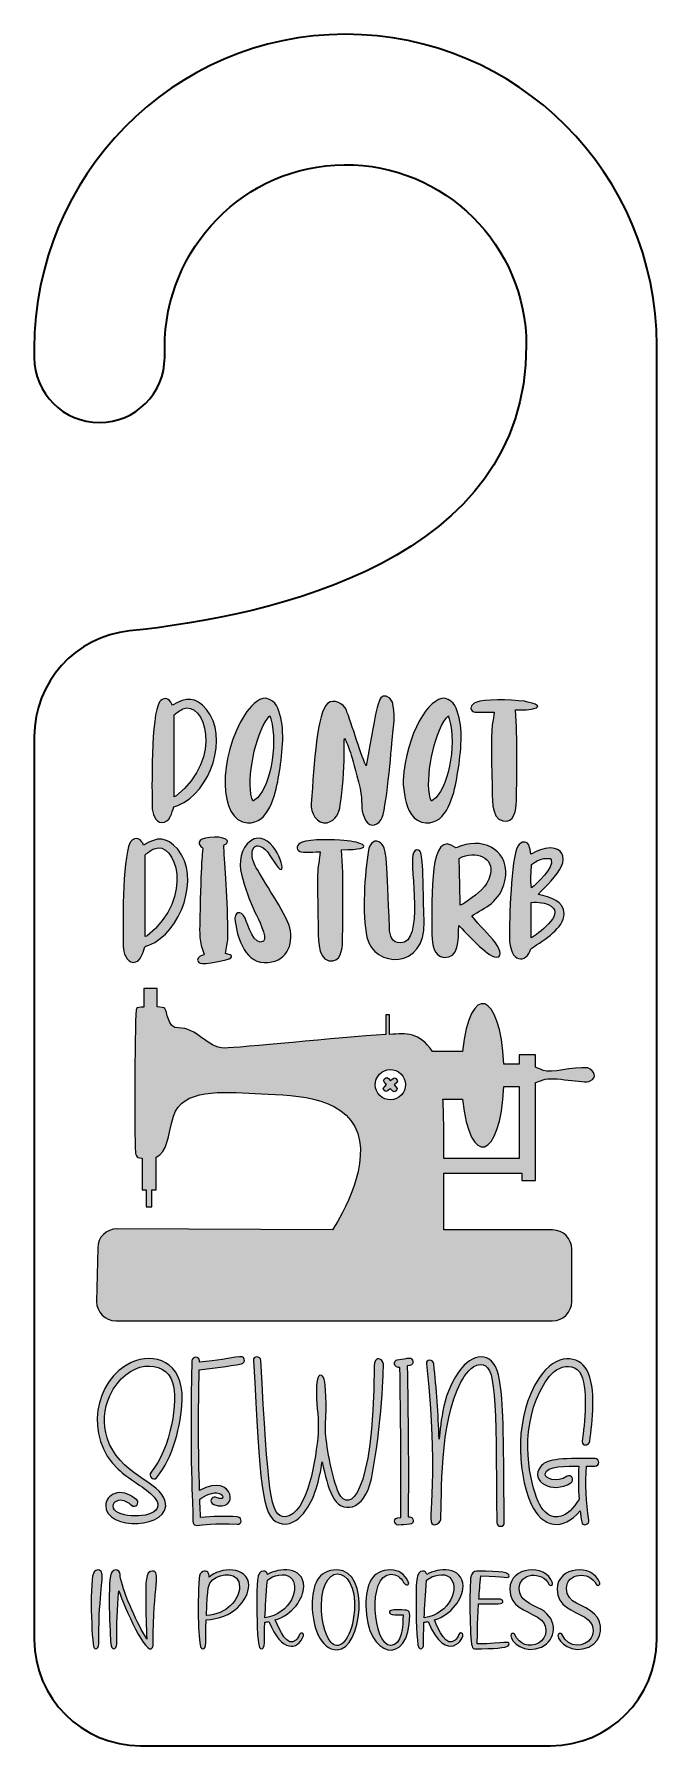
# Model space of a CAD drawing. Header units: inches. Extents: x 36 to 324, y 36 to 828.
import ezdxf

# ---------------------------------------------------------------- set-up
doc = ezdxf.new("R2010")
doc.units = ezdxf.units.IN
doc.header["$MEASUREMENT"] = 0
doc.layers.add('_U+0421_U+043B_U+043E_U+0439 1', color=7, linetype='Continuous')

msp = doc.modelspace()

# ---------------------------------------------------------------- hatches: boundary and pattern name
at = {"layer": '_U+0421_U+043B_U+043E_U+0439 1', "true_color": 0xffffff}
h = msp.add_hatch(color=7, dxfattribs=at)
h.dxf.hatch_style = 2
edge = h.paths.add_edge_path()
edge.add_spline(control_points=[(63.62, 81.5), (62.58, 82.99), (61.35, 114.21), (63.76, 116.55), (64.75, 117.5), (65.99, 117.7), (66.91, 116.7), (68.49, 114.88), (65.87, 106.6), (65.87, 85.99), (65.87, 83.76), (66.07, 82.29), (65.46, 81.46), (64.94, 80.74), (64.2, 80.67), (63.62, 81.5)], knot_values=[0, 0, 0, 0, 1, 1, 1, 2, 2, 2, 3, 3, 3, 4, 4, 4, 5, 5, 5, 5], degree=3, periodic=1)
edge = h.paths.add_edge_path()
edge.add_spline(control_points=[(75.13, 107.73), (74.46, 99.01), (74.14, 92.74), (74.14, 83.08), (74.14, 80.4), (71.68, 79.86), (71.4, 83.36), (71.18, 86.08), (69.54, 114.09), (72.05, 116.55), (72.99, 117.48), (74.29, 117.71), (75.15, 116.74), (75.97, 115.83), (75.63, 114.75), (75.96, 113.39), (76.84, 109.57), (78.57, 104.74), (81.13, 98.92), (83.5, 93.53), (85.83, 88.99), (88.13, 85.31), (87.77, 90.78), (87.6, 97.34), (87.6, 104.97), (87.6, 110.79), (87.26, 116.86), (90.69, 116.86), (94.67, 116.86), (91.04, 110.48), (91.04, 83.35), (91.04, 82.58), (90.93, 81.97), (90.7, 81.53), (88.11, 76.55), (77.68, 100.3), (75.13, 107.73)], knot_values=[0, 0, 0, 0, 1, 1, 1, 2, 2, 2, 3, 3, 3, 4, 4, 4, 5, 5, 5, 6, 6, 6, 7, 7, 7, 8, 8, 8, 9, 9, 9, 10, 10, 10, 11, 11, 11, 12, 12, 12, 12], degree=3, periodic=1)
edge = h.paths.add_edge_path()
edge.add_spline(control_points=[(114.03, 80.9), (113.69, 80.9), (113.38, 81.1), (113.1, 81.5), (112.06, 82.98), (111.38, 100.17), (112.3, 113.56), (112.49, 116.72), (115.12, 117.57), (116.32, 116.26), (116.93, 115.59), (116.86, 114.88), (116.86, 113.99), (121.79, 118.72), (135.21, 119.41), (135.21, 110.14), (135.21, 103.52), (127.77, 94.71), (115.52, 94.3), (115.12, 84.14), (115.94, 80.9), (114.03, 80.9)], knot_values=[0, 0, 0, 0, 1, 1, 1, 2, 2, 2, 3, 3, 3, 4, 4, 4, 5, 5, 5, 6, 6, 6, 7, 7, 7, 7], degree=3, periodic=1)
edge = h.paths.add_edge_path()
edge.add_spline(control_points=[(115.62, 96.31), (125.06, 96.71), (130.96, 103.66), (130.96, 109.48), (130.96, 116.89), (122.35, 116), (118.54, 112.73), (116.44, 110.91), (116.26, 109.88), (115.62, 96.31)], knot_values=[0, 0, 0, 0, 1, 1, 1, 2, 2, 2, 3, 3, 3, 3], degree=3, periodic=1)
edge = h.paths.add_edge_path()
edge.add_spline(control_points=[(141.15, 80.9), (140.83, 80.9), (140.52, 81.1), (140.24, 81.5), (139.14, 83.02), (138.97, 98.49), (138.97, 100.36), (138.97, 111.3), (138.72, 116.85), (142.11, 116.85), (142.97, 116.85), (143.74, 116.3), (143.96, 115.23), (148.93, 118.42), (160.69, 119.09), (160.69, 109.78), (160.69, 104), (155.53, 96.88), (147.51, 94.23), (149.44, 89.38), (153.13, 81.4), (157.05, 84.81), (157.7, 85.38), (158.28, 86.29), (158.79, 87.54), (159.35, 88.85), (161.1, 88), (160.59, 86.85), (157.73, 80.09), (150.64, 78.92), (144.57, 93.49), (143.95, 93.37), (143.3, 93.28), (142.65, 93.21), (142.3, 84.17), (143.01, 80.9), (141.15, 80.9)], knot_values=[0, 0, 0, 0, 1, 1, 1, 2, 2, 2, 3, 3, 3, 4, 4, 4, 5, 5, 5, 6, 6, 6, 7, 7, 7, 8, 8, 8, 9, 9, 9, 10, 10, 10, 11, 11, 11, 12, 12, 12, 12], degree=3, periodic=1)
edge = h.paths.add_edge_path()
edge.add_spline(control_points=[(142.72, 95.24), (154.65, 96.75), (159.61, 109.77), (154.43, 114.04), (151.83, 116.19), (146.51, 114.93), (143.86, 112.6), (143.32, 106.08), (142.94, 100.29), (142.72, 95.24)], knot_values=[0, 0, 0, 0, 1, 1, 1, 2, 2, 2, 3, 3, 3, 3], degree=3, periodic=1)
edge = h.paths.add_edge_path()
edge.add_spline(control_points=[(176.12, 80.4), (168.2, 80.4), (164.61, 91.61), (164.61, 101.1), (164.61, 110.23), (167.02, 117.36), (176.12, 117.36), (191.92, 117.36), (187.45, 80.4), (176.12, 80.4)], knot_values=[0, 0, 0, 0, 1, 1, 1, 2, 2, 2, 3, 3, 3, 3], degree=3, periodic=1)
edge = h.paths.add_edge_path()
edge.add_spline(control_points=[(183.57, 94.46), (187.87, 119.02), (168.89, 123.49), (168.89, 100.64), (168.89, 95.61), (169.9, 87.7), (173.2, 83.92), (176.48, 80.06), (181.62, 83.42), (183.57, 94.46)], knot_values=[0, 0, 0, 0, 1, 1, 1, 2, 2, 2, 3, 3, 3, 3], degree=3, periodic=1)
edge = h.paths.add_edge_path()
edge.add_spline(control_points=[(189.44, 101.1), (189.44, 110.23), (191.85, 117.36), (200.95, 117.36), (204.53, 117.36), (207.22, 115.56), (209.03, 111.94), (209.9, 110.1), (207.8, 109.88), (206.85, 111.56), (205.48, 114.1), (203.51, 115.36), (200.95, 115.36), (189.96, 115.36), (192.74, 82.4), (200.95, 82.4), (206.17, 82.4), (206.62, 91.45), (206.62, 96.66), (203.25, 96.66), (201.68, 96.48), (200.83, 96.99), (199.73, 97.66), (200.31, 98.87), (202.39, 98.87), (208.23, 98.77), (209.74, 99.32), (209.74, 96.36), (209.74, 72.51), (189.44, 76.12), (189.44, 101.1)], knot_values=[0, 0, 0, 0, 1, 1, 1, 2, 2, 2, 3, 3, 3, 4, 4, 4, 5, 5, 5, 6, 6, 6, 7, 7, 7, 8, 8, 8, 9, 9, 9, 10, 10, 10, 10], degree=3, periodic=1)
edge = h.paths.add_edge_path()
edge.add_spline(control_points=[(213.9, 81.5), (212.8, 83.02), (212.63, 98.5), (212.63, 100.36), (212.63, 111.31), (212.38, 116.86), (215.78, 116.86), (216.64, 116.86), (217.41, 116.3), (217.63, 115.23), (222.59, 118.42), (234.36, 119.09), (234.36, 109.79), (234.36, 104.01), (229.19, 96.88), (221.18, 94.23), (223.1, 89.38), (226.8, 81.4), (230.72, 84.82), (231.37, 85.38), (231.95, 86.29), (232.45, 87.54), (232.81, 88.38), (233.61, 88.36), (234.13, 87.84), (235.67, 86.31), (226.88, 72.75), (218.24, 93.49), (217.61, 93.38), (216.97, 93.28), (216.31, 93.21), (215.93, 83.15), (216.45, 82.46), (215.73, 81.46), (215.22, 80.76), (214.51, 80.65), (213.9, 81.5)], knot_values=[0, 0, 0, 0, 1, 1, 1, 2, 2, 2, 3, 3, 3, 4, 4, 4, 5, 5, 5, 6, 6, 6, 7, 7, 7, 8, 8, 8, 9, 9, 9, 10, 10, 10, 11, 11, 11, 12, 12, 12, 12], degree=3, periodic=1)
edge = h.paths.add_edge_path()
edge.add_spline(control_points=[(216.39, 95.24), (228.39, 96.76), (233.24, 109.8), (228.09, 114.04), (225.58, 116.12), (220.3, 115.05), (217.53, 112.6), (216.99, 106.08), (216.6, 100.29), (216.39, 95.24)], knot_values=[0, 0, 0, 0, 1, 1, 1, 2, 2, 2, 3, 3, 3, 3], degree=3, periodic=1)
edge = h.paths.add_edge_path()
edge.add_spline(control_points=[(239.67, 80.9), (239.35, 80.9), (239.04, 81.1), (238.76, 81.5), (237.54, 83.18), (237.25, 105.75), (237.9, 113.56), (238.1, 115.82), (239.44, 116.85), (240.63, 116.85), (252.79, 116.85), (255.71, 116.14), (255.71, 114.65), (255.71, 113.21), (253.94, 114.38), (242.56, 114.57), (242.2, 110.74), (241.92, 107.18), (241.7, 103.91), (241.7, 103.91), (250.75, 103.91), (250.75, 103.91), (253.49, 103.91), (253.63, 101.7), (250.69, 101.7), (250.69, 101.7), (241.55, 101.7), (241.55, 101.7), (240.94, 91.85), (240.99, 86.92), (240.99, 83.13), (254, 83.28), (255.71, 84.67), (255.71, 83.1), (255.71, 82.78), (255.54, 82.48), (255.21, 82.19), (254.16, 81.33), (248.98, 80.9), (239.67, 80.9)], knot_values=[0, 0, 0, 0, 1, 1, 1, 2, 2, 2, 3, 3, 3, 4, 4, 4, 5, 5, 5, 6, 6, 6, 7, 7, 7, 8, 8, 8, 9, 9, 9, 10, 10, 10, 11, 11, 11, 12, 12, 12, 13, 13, 13, 13], degree=3, periodic=1)
edge = h.paths.add_edge_path()
edge.add_spline(control_points=[(256.43, 87.06), (256.43, 88), (257.8, 88.53), (258.23, 87.57), (260.35, 82.83), (265.25, 81.32), (269.22, 83.5), (273.58, 85.89), (274.41, 92.1), (268.86, 95.47), (263.3, 98.85), (256.03, 100.09), (256.03, 108.54), (256.03, 119.09), (272.55, 120.45), (275.82, 111.43), (276.18, 110.34), (274.62, 109.62), (274.07, 110.77), (271.06, 117.03), (260.36, 116.11), (260.36, 108.8), (260.36, 103), (265.51, 101.99), (270.66, 99), (278.42, 94.51), (277.7, 84.84), (270.75, 81.7), (263.06, 78.22), (256.43, 83.88), (256.43, 87.06)], knot_values=[0, 0, 0, 0, 1, 1, 1, 2, 2, 2, 3, 3, 3, 4, 4, 4, 5, 5, 5, 6, 6, 6, 7, 7, 7, 8, 8, 8, 9, 9, 9, 10, 10, 10, 10], degree=3, periodic=1)
edge = h.paths.add_edge_path()
edge.add_spline(control_points=[(278.29, 87.06), (278.29, 87.99), (279.66, 88.53), (280.09, 87.57), (283.16, 80.69), (291.06, 81.64), (293.67, 85.92), (295.05, 88.17), (295.49, 92.57), (290.72, 95.47), (285.21, 98.82), (277.89, 100.06), (277.89, 108.54), (277.89, 118.97), (294.39, 120.52), (297.68, 111.43), (298.05, 110.34), (296.48, 109.63), (295.93, 110.77), (292.9, 117.08), (282.22, 116.05), (282.22, 108.8), (282.22, 101.6), (290.38, 101.63), (295.27, 96.94), (299.17, 93.19), (299.53, 84.83), (292.61, 81.7), (284.88, 78.2), (278.29, 83.92), (278.29, 87.06)], knot_values=[0, 0, 0, 0, 1, 1, 1, 2, 2, 2, 3, 3, 3, 4, 4, 4, 5, 5, 5, 6, 6, 6, 7, 7, 7, 8, 8, 8, 9, 9, 9, 10, 10, 10, 10], degree=3, periodic=1)
edge = h.paths.add_edge_path()
edge.add_spline(control_points=[(115.71, 515.54), (126.25, 503.28), (117.64, 476.95), (102.39, 471.2), (101.78, 471), (101.17, 470.73), (100.57, 470.46), (99.76, 468.17), (98.71, 463.11), (95.09, 463.22), (91.99, 463.4), (90.56, 467.63), (90.56, 470.59), (90.46, 477.61), (89.9, 513.18), (94.01, 519.06), (95.43, 521.08), (97.73, 521.08), (99.15, 518.99), (99.42, 518.58), (99.62, 518.18), (99.96, 517.5), (106.51, 521.36), (110.44, 521.63), (115.71, 515.54)], knot_values=[0, 0, 0, 0, 1, 1, 1, 2, 2, 2, 3, 3, 3, 4, 4, 4, 5, 5, 5, 6, 6, 6, 7, 7, 7, 8, 8, 8, 8], degree=3, periodic=1)
edge = h.paths.add_edge_path()
edge.add_spline(control_points=[(101.58, 475.52), (124.18, 493.38), (114.41, 520.07), (104.82, 515.81), (103.4, 515.2), (101.98, 513.99), (100.7, 513.04), (100.7, 500.27), (100.7, 487.83), (100.7, 475.19), (101.24, 475.39), (101.44, 475.39), (101.58, 475.52)], knot_values=[0, 0, 0, 0, 1, 1, 1, 2, 2, 2, 3, 3, 3, 4, 4, 4, 4], degree=3, periodic=1)
edge = h.paths.add_edge_path()
edge.add_spline(control_points=[(143.22, 520.75), (148.23, 519.4), (148.83, 516.29), (150.05, 511.62), (152.08, 503.58), (150.32, 491.75), (148.9, 483.57), (147.55, 476.2), (144.58, 462.48), (134.64, 463.09), (121.25, 464.02), (120.72, 493.12), (133.55, 513.45), (135.52, 516.29), (139.44, 521.02), (143.22, 520.75)], knot_values=[0, 0, 0, 0, 1, 1, 1, 2, 2, 2, 3, 3, 3, 4, 4, 4, 5, 5, 5, 5], degree=3, periodic=1)
edge = h.paths.add_edge_path()
edge.add_spline(control_points=[(144.04, 511.55), (138.22, 503.64), (134.16, 483.84), (136.67, 474.58), (137.07, 473.09), (136.94, 473.02), (138.09, 473.7), (144.59, 477.94), (149.14, 498.58), (145.39, 511.28), (144.98, 512.77), (145.32, 513.11), (144.04, 511.55)], knot_values=[0, 0, 0, 0, 1, 1, 1, 2, 2, 2, 3, 3, 3, 4, 4, 4, 4], degree=3, periodic=1)
edge = h.paths.add_edge_path()
edge.add_spline(control_points=[(198.86, 521.69), (204.34, 520.88), (202.11, 506.69), (201.77, 502.9), (201.23, 497.16), (198.79, 468.02), (196.56, 464.58), (193.93, 461.13), (190.55, 461.13), (188.72, 465.39), (186.8, 469.95), (188.05, 472.56), (186.76, 479.04), (182.17, 496.48), (181.74, 498.28), (179.53, 502.09), (179.12, 499.86), (179.46, 497.16), (179.46, 494.79), (179.39, 487.56), (178.65, 478.57), (177.57, 471.4), (176.96, 467.35), (175.6, 464.37), (171.48, 463.15), (166.79, 462.39), (163.67, 467.92), (164.18, 472.01), (165.39, 490.82), (167.01, 514.49), (171.68, 518.38), (174.59, 520.75), (179.26, 518.31), (180.41, 515.2), (182.47, 510), (187.97, 492.06), (189.53, 489.45), (194.99, 518.11), (194.67, 522.28), (198.86, 521.69)], knot_values=[0, 0, 0, 0, 1, 1, 1, 2, 2, 2, 3, 3, 3, 4, 4, 4, 5, 5, 5, 6, 6, 6, 7, 7, 7, 8, 8, 8, 9, 9, 9, 10, 10, 10, 11, 11, 11, 12, 12, 12, 13, 13, 13, 13], degree=3, periodic=1)
edge = h.paths.add_edge_path()
edge.add_spline(control_points=[(225.77, 520.75), (230.77, 519.4), (231.38, 516.29), (232.6, 511.62), (234.62, 503.58), (232.87, 491.75), (231.45, 483.57), (230.09, 476.2), (227.12, 462.48), (217.18, 463.09), (211.36, 463.49), (208.46, 469.24), (207.58, 474.38), (207.17, 476.81), (206.5, 480.19), (206.7, 482.62), (208.04, 504.85), (218.89, 521.24), (225.77, 520.75)], knot_values=[0, 0, 0, 0, 1, 1, 1, 2, 2, 2, 3, 3, 3, 4, 4, 4, 5, 5, 5, 6, 6, 6, 6], degree=3, periodic=1)
edge = h.paths.add_edge_path()
edge.add_spline(control_points=[(226.58, 511.55), (220.76, 503.64), (216.71, 483.84), (219.21, 474.58), (219.61, 473.09), (219.48, 473.02), (220.63, 473.7), (227.07, 477.9), (231.7, 498.54), (227.93, 511.28), (227.52, 512.77), (227.86, 513.11), (226.58, 511.55)], knot_values=[0, 0, 0, 0, 1, 1, 1, 2, 2, 2, 3, 3, 3, 4, 4, 4, 4], degree=3, periodic=1)
edge = h.paths.add_edge_path()
edge.add_spline(control_points=[(259.1, 473.09), (259.03, 469.24), (258.22, 462.82), (252.74, 463.97), (247.13, 465.12), (247.94, 475.8), (247.87, 480.19), (246.95, 513.59), (248.07, 505.59), (248.75, 514.39), (247.06, 514.39), (240.5, 513.99), (239.35, 514.53), (237.05, 515.48), (237.93, 517.91), (240.37, 518.86), (244.17, 520.32), (255.67, 520.23), (262.88, 519.33), (264.44, 518.99), (272.89, 517.17), (266.67, 515.81), (264.72, 515.38), (260.64, 515.34), (258.62, 515.34), (259.64, 501.55), (259.23, 487.02), (259.1, 473.09)], knot_values=[0, 0, 0, 0, 1, 1, 1, 2, 2, 2, 3, 3, 3, 4, 4, 4, 5, 5, 5, 6, 6, 6, 7, 7, 7, 8, 8, 8, 9, 9, 9, 9], degree=3, periodic=1)
edge = h.paths.add_edge_path()
edge.add_spline(control_points=[(102.36, 450.85), (113.1, 438.36), (103.89, 412.1), (89.04, 406.51), (88.43, 406.3), (87.82, 406.03), (87.22, 405.76), (86.42, 403.48), (85.36, 398.42), (81.74, 398.53), (78.64, 398.71), (77.21, 402.94), (77.21, 405.9), (77.16, 409.38), (76.45, 440.99), (79.65, 452.13), (80.6, 455.96), (83.86, 457.16), (85.8, 454.29), (86.07, 453.89), (86.27, 453.48), (86.61, 452.81), (93.17, 456.66), (97.09, 456.93), (102.36, 450.85)], knot_values=[0, 0, 0, 0, 1, 1, 1, 2, 2, 2, 3, 3, 3, 4, 4, 4, 5, 5, 5, 6, 6, 6, 7, 7, 7, 8, 8, 8, 8], degree=3, periodic=1)
edge = h.paths.add_edge_path()
edge.add_spline(control_points=[(88.23, 410.83), (110.83, 428.68), (101.06, 455.39), (91.48, 451.12), (90.06, 450.51), (88.64, 449.29), (87.35, 448.35), (87.35, 435.57), (87.35, 423.13), (87.35, 410.49), (87.89, 410.7), (88.1, 410.7), (88.23, 410.83)], knot_values=[0, 0, 0, 0, 1, 1, 1, 2, 2, 2, 3, 3, 3, 4, 4, 4, 4], degree=3, periodic=1)
edge = h.paths.add_edge_path()
edge.add_spline(control_points=[(113.99, 451.39), (113.85, 451.86), (111.15, 452.94), (112.77, 454.9), (114.4, 456.85), (124.49, 457.25), (125.35, 454.7), (125.35, 452.61), (123.57, 454.04), (123.72, 451.73), (124.07, 443.93), (125.71, 427.74), (125.55, 409.95), (125.48, 407.32), (124.87, 405.22), (124.53, 402.65), (125.48, 402.25), (128.39, 401.98), (126.97, 400.56), (126.29, 399.88), (114.46, 397.24), (112.77, 398.12), (110.81, 399.14), (111.42, 400.96), (113.51, 401.71), (115.27, 402.31), (114.59, 401.98), (113.78, 404.41), (112.09, 409.41), (112.57, 414.28), (112.63, 419.48), (113, 443.46), (113.99, 451.39), (113.99, 451.39)], knot_values=[0, 0, 0, 0, 1, 1, 1, 2, 2, 2, 3, 3, 3, 4, 4, 4, 5, 5, 5, 6, 6, 6, 7, 7, 7, 8, 8, 8, 9, 9, 9, 10, 10, 10, 11, 11, 11, 11], degree=3, periodic=1)
edge = h.paths.add_edge_path()
edge.add_spline(control_points=[(136.16, 454.77), (145.02, 460.99), (152.59, 442.26), (150.22, 441.45), (149.21, 441.11), (144.75, 448.75), (143.73, 449.9), (138.8, 455.51), (134.33, 451.32), (138.25, 443.21), (140.34, 439.03), (150.35, 424.09), (153.81, 416.1), (156.37, 407.99), (153.67, 399.41), (144.27, 398.46), (133.59, 397.38), (130.28, 409.21), (128.92, 417.46), (128.18, 421.92), (131.63, 423.2), (133.59, 418.94), (134.67, 416.38), (137.78, 405.49), (142.11, 408.4), (144.27, 409.88), (139.2, 419.48), (138.26, 421.44), (135.48, 427.26), (133.46, 433.07), (131.83, 439.29), (130.62, 444.76), (131.16, 451.25), (136.16, 454.77)], knot_values=[0, 0, 0, 0, 1, 1, 1, 2, 2, 2, 3, 3, 3, 4, 4, 4, 5, 5, 5, 6, 6, 6, 7, 7, 7, 8, 8, 8, 9, 9, 9, 10, 10, 10, 11, 11, 11, 11], degree=3, periodic=1)
edge = h.paths.add_edge_path()
edge.add_spline(control_points=[(178.64, 408.4), (178.58, 404.54), (177.76, 398.12), (172.29, 399.27), (166.68, 400.42), (167.49, 411.1), (167.42, 415.49), (166.5, 449.02), (167.62, 440.88), (168.3, 449.7), (166.61, 449.7), (160.05, 449.29), (158.9, 449.83), (156.6, 450.78), (157.48, 453.21), (159.92, 454.16), (163.77, 455.65), (174.93, 455.38), (179.25, 454.97), (187.36, 454.47), (195.56, 450.65), (178.17, 450.65), (179.18, 436.86), (178.78, 422.32), (178.64, 408.4)], knot_values=[0, 0, 0, 0, 1, 1, 1, 2, 2, 2, 3, 3, 3, 4, 4, 4, 5, 5, 5, 6, 6, 6, 7, 7, 7, 8, 8, 8, 8], degree=3, periodic=1)
edge = h.paths.add_edge_path()
edge.add_spline(control_points=[(189.89, 410.15), (187.66, 420.7), (188.81, 439.69), (190.64, 450.44), (191.04, 452.67), (192.66, 455.58), (195.44, 454.29), (199.81, 452.3), (198.96, 443.75), (200.37, 414.55), (200.37, 410.75), (201.56, 407.58), (205.38, 407.52), (216.54, 407.52), (209.7, 442.23), (211.12, 448.21), (211.46, 449.36), (212.27, 451.32), (213.83, 450.51), (215.96, 449.41), (215.65, 443.04), (216.4, 417.25), (217.18, 395.05), (193.09, 395.83), (189.89, 410.15)], knot_values=[0, 0, 0, 0, 1, 1, 1, 2, 2, 2, 3, 3, 3, 4, 4, 4, 5, 5, 5, 6, 6, 6, 7, 7, 7, 8, 8, 8, 8], degree=3, periodic=1)
edge = h.paths.add_edge_path()
edge.add_spline(control_points=[(233.65, 452.47), (244.79, 456.45), (256.63, 449.47), (253.79, 436.32), (251.24, 426.02), (244.67, 424.13), (238.51, 420.02), (241.89, 415.36), (246.02, 411.91), (249.4, 407.52), (250.41, 406.17), (253.46, 401.03), (249.8, 400.89), (245.54, 401.16), (235.81, 412.25), (232.43, 415.56), (232.13, 408.6), (232.54, 400.31), (225.6, 400.83), (220.94, 401.22), (219.99, 406.65), (219.99, 411.3), (219.99, 429.41), (218.64, 461.39), (231.08, 451.46), (231.95, 451.79), (232.77, 452.2), (233.65, 452.47)], knot_values=[0, 0, 0, 0, 1, 1, 1, 2, 2, 2, 3, 3, 3, 4, 4, 4, 5, 5, 5, 6, 6, 6, 7, 7, 7, 8, 8, 8, 9, 9, 9, 9], degree=3, periodic=1)
edge = h.paths.add_edge_path()
edge.add_spline(control_points=[(246.9, 439.09), (249.04, 447.05), (240.35, 450.62), (232.56, 446.66), (232.63, 444.7), (233.04, 425.09), (233.04, 425.03), (234.79, 425.5), (235.74, 426.51), (237.3, 427.59), (240.81, 430.06), (245.63, 433.39), (246.9, 439.09)], knot_values=[0, 0, 0, 0, 1, 1, 1, 2, 2, 2, 3, 3, 3, 4, 4, 4, 4], degree=3, periodic=1)
edge = h.paths.add_edge_path()
edge.add_spline(control_points=[(274.95, 451.46), (279.95, 451.52), (281.98, 447.4), (279.95, 443.01), (277.96, 438.48), (272.72, 433.86), (269.14, 429.96), (274.95, 428.51), (281.18, 426.97), (281.1, 421.04), (280.86, 414.11), (272.66, 409.68), (265.76, 404.75), (263.89, 398.19), (255.82, 397.31), (255.82, 410.76), (255.89, 417.22), (256.45, 446.78), (259.74, 452.27), (260.48, 453.41), (261.43, 454.43), (262.92, 454.23), (265.07, 453.96), (265.28, 451.63), (265.69, 448.55), (268.8, 450.04), (271.37, 451.39), (274.95, 451.46)], knot_values=[0, 0, 0, 0, 1, 1, 1, 2, 2, 2, 3, 3, 3, 4, 4, 4, 5, 5, 5, 6, 6, 6, 7, 7, 7, 8, 8, 8, 9, 9, 9, 9], degree=3, periodic=1)
edge = h.paths.add_edge_path()
edge.add_spline(control_points=[(275.09, 446.05), (274.88, 446.72), (274.82, 446.52), (273.8, 446.66), (270.89, 446.86), (268.33, 445.57), (266.09, 443.82), (265.96, 440.44), (265.35, 436.86), (266.03, 433), (268.6, 435.1), (276.57, 442.33), (275.09, 446.05)], knot_values=[0, 0, 0, 0, 1, 1, 1, 2, 2, 2, 3, 3, 3, 4, 4, 4, 4], degree=3, periodic=1)
edge = h.paths.add_edge_path()
edge.add_spline(control_points=[(275.22, 424.48), (272.38, 426.31), (269.2, 426.51), (265.96, 426.24), (265.96, 420.7), (265.96, 415.43), (265.96, 409.88), (268.73, 411.51), (281.31, 420.5), (275.22, 424.48)], knot_values=[0, 0, 0, 0, 1, 1, 1, 2, 2, 2, 3, 3, 3, 3], degree=3, periodic=1)
edge = h.paths.add_edge_path()
edge.add_spline(control_points=[(104.44, 196.06), (103.81, 184.22), (100.53, 169.55), (92.5, 160.03), (91.06, 158.37), (88.63, 160.8), (90.06, 162.57), (99.23, 173.4), (102.7, 196.08), (100.01, 204.13), (96.51, 215.22), (78.85, 215.03), (70.94, 197.94), (68.18, 191.87), (67.73, 184.9), (69.72, 178.49), (74.96, 161.7), (94.38, 158.21), (96.59, 149.09), (99.84, 136.28), (68.55, 135.35), (69.06, 147.32), (69.23, 151.85), (75.6, 156.51), (83.43, 149.75), (85.09, 148.31), (82.66, 145.77), (81, 147.32), (79.56, 148.54), (77.9, 149.64), (76.02, 149.75), (74.7, 149.75), (73.15, 149.09), (72.6, 147.87), (70.73, 142.29), (85.9, 140.64), (91.28, 144.22), (94.6, 146.32), (93.05, 149.64), (90.73, 151.85), (85.86, 156.49), (79.67, 159.37), (74.81, 164.01), (58.79, 178.9), (63.92, 205.33), (80.89, 213.42), (91.21, 218.16), (105.11, 214.08), (104.44, 196.06)], knot_values=[0, 0, 0, 0, 1, 1, 1, 2, 2, 2, 3, 3, 3, 4, 4, 4, 5, 5, 5, 6, 6, 6, 7, 7, 7, 8, 8, 8, 9, 9, 9, 10, 10, 10, 11, 11, 11, 12, 12, 12, 13, 13, 13, 14, 14, 14, 15, 15, 15, 16, 16, 16, 16], degree=3, periodic=1)
edge = h.paths.add_edge_path()
edge.add_spline(control_points=[(131.94, 212.76), (125.53, 211.54), (118.9, 210.66), (112.37, 209.99), (111.82, 191.42), (111.93, 172.74), (112.48, 154.17), (128.86, 162.99), (131.11, 143.04), (119.01, 147.65), (116.49, 148.59), (118.12, 151.63), (119.89, 150.97), (121.3, 150.56), (121.04, 150.41), (122.65, 150.41), (122.83, 150.41), (123.02, 150.5), (123.1, 150.63), (123.57, 151.59), (122.58, 152.53), (121.55, 152.73), (118.34, 153.84), (115.25, 151.74), (112.59, 150.08), (112.7, 147.32), (112.81, 144.44), (112.93, 141.57), (118.56, 142.23), (124.31, 142.34), (129.95, 141.9), (132.59, 141.61), (131.97, 138.25), (129.95, 138.48), (108.12, 140.06), (109.39, 133.57), (109.39, 144.44), (109.39, 144.44), (107.79, 170.88), (108.94, 214.08), (109.06, 216.29), (112.48, 216.4), (112.48, 214.08), (112.48, 213.86), (112.48, 213.75), (112.48, 213.53), (129.92, 215.09), (132.57, 217.47), (133.15, 214.86), (133.38, 213.97), (132.93, 212.86), (131.94, 212.76)], knot_values=[0, 0, 0, 0, 1, 1, 1, 2, 2, 2, 3, 3, 3, 4, 4, 4, 5, 5, 5, 6, 6, 6, 7, 7, 7, 8, 8, 8, 9, 9, 9, 10, 10, 10, 11, 11, 11, 12, 12, 12, 13, 13, 13, 14, 14, 14, 15, 15, 15, 16, 16, 16, 17, 17, 17, 17], degree=3, periodic=1)
edge = h.paths.add_edge_path()
edge.add_spline(control_points=[(191.98, 159.59), (188.76, 144.12), (177.97, 143.23), (173.96, 151.52), (171.82, 155.81), (170.65, 160.92), (169.21, 167.43), (167.88, 159.03), (165.89, 150.19), (160.58, 143.56), (157.93, 140.24), (153.62, 137.26), (149.09, 139.14), (140.85, 142.17), (140.81, 156.99), (137.37, 214.3), (137.15, 216.51), (140.68, 216.51), (140.8, 214.3), (144.26, 154.16), (144.9, 141.48), (152.07, 142.01), (162.75, 142.88), (166.43, 169.91), (167.33, 180.59), (167.77, 186.67), (166.66, 192.75), (166.55, 198.72), (166.55, 199.82), (166.44, 209), (168.99, 207.34), (170.26, 206.65), (170.69, 204.4), (171.09, 194.19), (171.2, 189.76), (170.42, 185.01), (170.76, 180.7), (171.43, 173.31), (173.77, 159.71), (176.95, 152.96), (181.55, 143.75), (192.9, 150.48), (193.31, 211.65), (193.31, 217.16), (197.51, 214.94), (197.51, 212.65), (197.68, 211.64), (196.81, 183.72), (191.98, 159.59)], knot_values=[0, 0, 0, 0, 1, 1, 1, 2, 2, 2, 3, 3, 3, 4, 4, 4, 5, 5, 5, 6, 6, 6, 7, 7, 7, 8, 8, 8, 9, 9, 9, 10, 10, 10, 11, 11, 11, 12, 12, 12, 13, 13, 13, 14, 14, 14, 15, 15, 15, 16, 16, 16, 16], degree=3, periodic=1)
edge = h.paths.add_edge_path()
edge.add_spline(control_points=[(209.67, 141.9), (209.67, 141.9), (209, 141.9), (209, 141.9), (209.22, 165.22), (209, 188.55), (208.56, 211.87), (212.26, 211.87), (211.35, 214.68), (210.33, 215.19), (210.22, 215.3), (210.11, 215.3), (209.89, 215.41), (207.94, 215.41), (210.06, 215.4), (203.92, 214.63), (203.3, 214.63), (202.45, 213.53), (202.7, 212.53), (202.81, 212.19), (203.06, 211.85), (203.12, 211.79), (203.67, 211.21), (204.39, 211.08), (205.14, 211.1), (205.58, 187.96), (205.69, 164.82), (205.58, 141.68), (201.08, 141.68), (202.7, 138.14), (204.36, 138.14), (206.13, 138.25), (207.9, 138.37), (209.67, 138.48), (212.24, 138.48), (211.47, 142.13), (209.67, 141.9)], knot_values=[0, 0, 0, 0, 1, 1, 1, 2, 2, 2, 3, 3, 3, 4, 4, 4, 5, 5, 5, 6, 6, 6, 7, 7, 7, 8, 8, 8, 9, 9, 9, 10, 10, 10, 11, 11, 11, 12, 12, 12, 12], degree=3, periodic=1)
edge = h.paths.add_edge_path()
edge.add_spline(control_points=[(250.03, 139.25), (249.47, 198.42), (249.84, 212.99), (242.29, 212.42), (238.2, 212.2), (235.22, 207.56), (233.34, 204.24), (223.32, 185.79), (224.68, 150.69), (224.05, 140.68), (224.05, 139.58), (222.51, 138.48), (221.29, 138.25), (216.29, 137.7), (223.92, 152.05), (217.42, 212.75), (217.09, 214.96), (220.63, 214.96), (220.85, 212.75), (222.07, 201.15), (222.95, 189.54), (223.28, 177.94), (224.17, 185.05), (224.89, 200.46), (233.78, 210.87), (239.59, 218.08), (249.36, 218.87), (251.25, 205.24), (253.14, 193.76), (253.02, 184.2), (253.46, 139.25), (253.57, 137.04), (250.03, 137.04), (250.03, 139.25)], knot_values=[0, 0, 0, 0, 1, 1, 1, 2, 2, 2, 3, 3, 3, 4, 4, 4, 5, 5, 5, 6, 6, 6, 7, 7, 7, 8, 8, 8, 9, 9, 9, 10, 10, 10, 11, 11, 11, 11], degree=3, periodic=1)
edge = h.paths.add_edge_path()
edge.add_spline(control_points=[(295.47, 165.45), (294.14, 165.45), (292.82, 165.45), (291.49, 165.45), (290.94, 157.16), (291.27, 148.76), (292.6, 140.47), (292.93, 138.25), (289.61, 137.37), (289.28, 139.58), (288.95, 141.24), (288.73, 143.01), (288.51, 144.78), (280.9, 134.96), (270.71, 137.01), (265.96, 147.76), (258.87, 164.09), (258.52, 188.94), (269.38, 206.01), (277.6, 218.51), (288.12, 216.29), (291.6, 209.99), (296.33, 201.57), (294.06, 185.84), (293.04, 176.83), (292.71, 174.73), (289.28, 174.62), (289.5, 176.83), (290.55, 184.62), (292.73, 202.55), (288.18, 209), (285.63, 212.42), (280.88, 211.98), (277.67, 209.99), (274.14, 207.67), (271.93, 203.8), (270.05, 200.16), (260.22, 180.5), (265.3, 157.5), (269.16, 149.09), (270.71, 145.55), (273.69, 141.57), (278.12, 141.9), (282.65, 142.24), (285.63, 146.44), (287.96, 149.86), (288.07, 149.97), (288.07, 149.97), (288.07, 149.97), (287.73, 155.17), (287.62, 160.25), (287.96, 165.45), (282.98, 165.45), (272.68, 165.56), (272.37, 161.8), (272.17, 159.6), (277.45, 157.45), (282.54, 160.7), (284.42, 161.91), (286.19, 158.93), (284.31, 157.71), (275.48, 152.12), (265.1, 158.58), (270.16, 165.12), (272.73, 168.37), (278.05, 169.29), (295.47, 168.88), (297.68, 168.87), (297.68, 165.34), (295.47, 165.45)], knot_values=[0, 0, 0, 0, 1, 1, 1, 2, 2, 2, 3, 3, 3, 4, 4, 4, 5, 5, 5, 6, 6, 6, 7, 7, 7, 8, 8, 8, 9, 9, 9, 10, 10, 10, 11, 11, 11, 12, 12, 12, 13, 13, 13, 14, 14, 14, 15, 15, 15, 16, 16, 16, 17, 17, 17, 18, 18, 18, 19, 19, 19, 20, 20, 20, 21, 21, 21, 22, 22, 22, 23, 23, 23, 23], degree=3, periodic=1)
edge = h.paths.add_edge_path()
edge.add_spline(control_points=[(198.25, 339.04), (199, 338.23), (199.89, 339.42), (200.71, 340.19), (201.48, 339.37), (202.29, 338.12), (203.09, 338.87), (204.45, 340.14), (204.1, 340.14), (202.5, 341.86), (204.32, 343.56), (204.52, 343.5), (203.3, 344.81), (202.55, 345.61), (201.66, 344.42), (200.83, 343.65), (199.12, 345.48), (199.17, 345.65), (197.89, 344.45), (197.08, 343.7), (198.27, 342.81), (199.04, 341.98), (197.22, 340.28), (197.02, 340.35), (198.25, 339.04)], knot_values=[0, 0, 0, 0, 1, 1, 1, 2, 2, 2, 3, 3, 3, 4, 4, 4, 5, 5, 5, 6, 6, 6, 7, 7, 7, 8, 8, 8, 8], degree=3, periodic=1)
edge = h.paths.add_edge_path()
edge.add_spline(control_points=[(74.24, 275.22), (74.24, 275.22), (173.96, 274.69), (173.96, 274.69), (175.87, 277.59), (191.36, 301.9), (185.65, 319.3), (179.56, 337.84), (153.2, 336.97), (138.14, 337.84), (123.08, 338.71), (104.23, 340.11), (100.48, 327.41), (97.67, 317.88), (97.6, 310.62), (92.42, 308.41), (92.42, 308.41), (92.42, 293.23), (92.42, 293.23), (92.42, 293.23), (90.44, 293.23), (90.44, 293.23), (90.44, 293.23), (90.44, 285.43), (90.44, 285.43), (90.44, 285.43), (87.83, 285.43), (87.83, 285.43), (87.83, 285.43), (87.83, 293.23), (87.83, 293.23), (87.83, 293.23), (85.86, 293.23), (85.86, 293.23), (85.86, 293.23), (85.86, 307.91), (85.86, 307.91), (82.89, 308.3), (82.98, 309.05), (82.72, 312.16), (82.43, 315.64), (82.43, 376.38), (83.3, 377.24), (83.58, 377.52), (84.95, 377.73), (86.71, 377.85), (86.71, 377.85), (86.71, 386.5), (86.71, 386.5), (86.71, 386.5), (92.82, 386.5), (92.82, 386.5), (92.82, 386.5), (92.82, 377.9), (92.82, 377.9), (94.63, 377.8), (96.08, 377.59), (96.43, 377.24), (97.49, 376.17), (97.69, 367.95), (102.61, 368.16), (111.22, 368.54), (115.93, 358.89), (124.04, 358.89), (130.52, 358.89), (176.93, 363.82), (198.59, 365.12), (198.59, 365.12), (198.59, 374.31), (198.59, 374.31), (198.59, 374.31), (200.32, 374.31), (200.32, 374.31), (200.32, 374.31), (200.32, 365.22), (200.32, 365.22), (208.51, 365.66), (214.04, 366.27), (220.28, 357.28), (220.28, 357.28), (234.15, 357.28), (234.15, 357.28), (237.55, 389.77), (251.67, 385.46), (253.26, 351.48), (253.26, 351.48), (260.38, 351.48), (260.38, 351.48), (260.38, 351.48), (260.38, 355.8), (260.38, 355.8), (260.38, 355.8), (267.91, 355.8), (267.91, 355.8), (267.91, 355.8), (267.91, 350.07), (267.91, 350.07), (268.65, 349.74), (269.76, 349.26), (271.39, 348.56), (275.44, 346.82), (284.71, 350.45), (292.17, 349.65), (295.36, 348.35), (296.45, 345.23), (293.26, 343.64), (290.36, 342.19), (276.02, 345.95), (271.39, 344.22), (269.67, 343.57), (268.59, 343.17), (267.91, 342.91), (267.91, 342.91), (267.91, 297.58), (267.91, 297.58), (267.91, 297.58), (261.54, 297.58), (261.54, 297.58), (261.54, 297.58), (261.54, 301.05), (261.54, 301.05), (261.54, 301.05), (225.43, 301.05), (225.43, 301.05), (225.43, 301.05), (225.43, 274.69), (225.43, 274.69), (225.43, 274.69), (275.84, 274.69), (275.84, 274.69), (280.72, 274.69), (284.71, 270.7), (284.71, 265.82), (284.71, 265.82), (284.71, 241.57), (284.71, 241.57), (284.71, 236.69), (280.72, 232.69), (275.84, 232.69), (275.84, 232.69), (73.71, 232.69), (73.71, 232.69), (68.82, 232.69), (64.83, 236.69), (64.83, 241.57), (64.83, 241.57), (65.36, 266.35), (65.36, 266.35), (65.36, 271.23), (69.35, 275.22), (74.24, 275.22)], knot_values=[0, 0, 0, 0, 1, 1, 1, 2, 2, 2, 3, 3, 3, 4, 4, 4, 5, 5, 5, 6, 6, 6, 7, 7, 7, 8, 8, 8, 9, 9, 9, 10, 10, 10, 11, 11, 11, 12, 12, 12, 13, 13, 13, 14, 14, 14, 15, 15, 15, 16, 16, 16, 17, 17, 17, 18, 18, 18, 19, 19, 19, 20, 20, 20, 21, 21, 21, 22, 22, 22, 23, 23, 23, 24, 24, 24, 25, 25, 25, 26, 26, 26, 27, 27, 27, 28, 28, 28, 29, 29, 29, 30, 30, 30, 31, 31, 31, 32, 32, 32, 33, 33, 33, 34, 34, 34, 35, 35, 35, 36, 36, 36, 37, 37, 37, 38, 38, 38, 39, 39, 39, 40, 40, 40, 41, 41, 41, 42, 42, 42, 43, 43, 43, 44, 44, 44, 45, 45, 45, 46, 46, 46, 47, 47, 47, 48, 48, 48, 49, 49, 49, 50, 50, 50, 50], degree=3, periodic=1)
edge = h.paths.add_edge_path()
edge.add_spline(control_points=[(225.06, 335.26), (225.51, 328.72), (225.43, 325.67), (225.43, 307.72), (225.43, 307.72), (260.38, 307.72), (260.38, 307.72), (260.38, 307.72), (260.38, 341.05), (260.38, 341.05), (260.38, 341.05), (253.26, 341.05), (253.26, 341.05), (251.66, 306.99), (237.54, 302.85), (234.14, 335.26), (234.14, 335.26), (225.06, 335.26), (225.06, 335.26), (225.06, 335.26), (225.06, 335.26), (225.06, 335.26)], knot_values=[0, 0, 0, 0, 1, 1, 1, 2, 2, 2, 3, 3, 3, 4, 4, 4, 5, 5, 5, 6, 6, 6, 7, 7, 7, 7], degree=3, periodic=1)
edge = h.paths.add_edge_path()
edge.add_spline(control_points=[(197, 336.05), (200.25, 333.96), (204.56, 334.91), (206.65, 338.15), (208.73, 341.4), (207.79, 345.71), (204.54, 347.8), (201.3, 349.88), (196.98, 348.94), (194.9, 345.69), (192.81, 342.45), (193.76, 338.13), (197, 336.05)], knot_values=[0, 0, 0, 0, 1, 1, 1, 2, 2, 2, 3, 3, 3, 4, 4, 4, 4], degree=3, periodic=1)

# ---------------------------------------------------------------- linework, layer by layer
at = {"layer": '_U+0421_U+043B_U+043E_U+0439 1', "color": 1, "lineweight": 35, "true_color": 0xff0000}
msp.add_open_spline([(263.66, 684), (263.66, 730.42), (225.86, 768), (179.37, 767.66), (133.24, 767.31), (96.34, 729.08), (96.34, 682.95), (96.34, 682.95), (96.34, 678.51), (96.34, 678.51), (96.34, 661.85), (82.84, 648.34), (66.17, 648.34), (66.17, 648.34), (66.17, 648.34), (66.17, 648.34), (49.51, 648.34), (36, 661.85), (36, 678.52), (36, 678.52), (36, 682.62), (36, 682.62), (36, 762.35), (100.2, 827.96), (179.93, 828), (259.49, 828.04), (324, 763.56), (324, 684), (324, 684), (324, 85.14), (324, 85.14), (324, 58), (302, 36), (274.86, 36), (274.86, 36), (85.14, 36), (85.14, 36), (58, 36), (36, 58), (36, 85.14), (36, 85.14), (36, 503.03), (36, 503.03), (36, 528.2), (55.01, 549.37), (80.05, 551.91), (146.24, 558.61), (263.66, 584.52), (263.66, 684)], degree=3, knots=[0, 0, 0, 0, 1, 1, 1, 2, 2, 2, 3, 3, 3, 4, 4, 4, 5, 5, 5, 6, 6, 6, 7, 7, 7, 8, 8, 8, 9, 9, 9, 10, 10, 10, 11, 11, 11, 12, 12, 12, 13, 13, 13, 14, 14, 14, 15, 15, 15, 16, 16, 16, 16], dxfattribs=at)
at = {"layer": '_U+0421_U+043B_U+043E_U+0439 1', "lineweight": 0}
for points, knots in [([(115.71, 515.54), (126.25, 503.28), (117.64, 476.95), (102.39, 471.2), (101.78, 471), (101.17, 470.73), (100.57, 470.46), (99.76, 468.17), (98.71, 463.11), (95.09, 463.22), (91.99, 463.4), (90.56, 467.63), (90.56, 470.59), (90.46, 477.61), (89.9, 513.18), (94.01, 519.06), (95.43, 521.08), (97.73, 521.08), (99.15, 518.99), (99.42, 518.58), (99.62, 518.18), (99.96, 517.5), (106.51, 521.36), (110.44, 521.63), (115.71, 515.54)], [0, 0, 0, 0, 1, 1, 1, 2, 2, 2, 3, 3, 3, 4, 4, 4, 5, 5, 5, 6, 6, 6, 7, 7, 7, 8, 8, 8, 8]), ([(101.58, 475.52), (124.18, 493.38), (114.41, 520.07), (104.82, 515.81), (103.4, 515.2), (101.98, 513.99), (100.7, 513.04), (100.7, 500.27), (100.7, 487.83), (100.7, 475.19), (101.24, 475.39), (101.44, 475.39), (101.58, 475.52)], [0, 0, 0, 0, 1, 1, 1, 2, 2, 2, 3, 3, 3, 4, 4, 4, 4]), ([(143.22, 520.75), (148.23, 519.4), (148.83, 516.29), (150.05, 511.62), (152.08, 503.58), (150.32, 491.75), (148.9, 483.57), (147.55, 476.2), (144.58, 462.48), (134.64, 463.09), (121.25, 464.02), (120.72, 493.12), (133.55, 513.45), (135.52, 516.29), (139.44, 521.02), (143.22, 520.75)], [0, 0, 0, 0, 1, 1, 1, 2, 2, 2, 3, 3, 3, 4, 4, 4, 5, 5, 5, 5]), ([(198.86, 521.69), (204.34, 520.88), (202.11, 506.69), (201.77, 502.9), (201.23, 497.16), (198.79, 468.02), (196.56, 464.58), (193.93, 461.13), (190.55, 461.13), (188.72, 465.39), (186.8, 469.95), (188.05, 472.56), (186.76, 479.04), (182.17, 496.48), (181.74, 498.28), (179.53, 502.09), (179.12, 499.86), (179.46, 497.16), (179.46, 494.79), (179.39, 487.56), (178.65, 478.57), (177.57, 471.4), (176.96, 467.35), (175.6, 464.37), (171.48, 463.15), (166.79, 462.39), (163.67, 467.92), (164.18, 472.01), (165.39, 490.82), (167.01, 514.49), (171.68, 518.38), (174.59, 520.75), (179.26, 518.31), (180.41, 515.2), (182.47, 510), (187.97, 492.06), (189.53, 489.45), (194.99, 518.11), (194.67, 522.28), (198.86, 521.69)], [0, 0, 0, 0, 1, 1, 1, 2, 2, 2, 3, 3, 3, 4, 4, 4, 5, 5, 5, 6, 6, 6, 7, 7, 7, 8, 8, 8, 9, 9, 9, 10, 10, 10, 11, 11, 11, 12, 12, 12, 13, 13, 13, 13]), ([(225.77, 520.75), (230.77, 519.4), (231.38, 516.29), (232.6, 511.62), (234.62, 503.58), (232.87, 491.75), (231.45, 483.57), (230.09, 476.2), (227.12, 462.48), (217.18, 463.09), (211.36, 463.49), (208.46, 469.24), (207.58, 474.38), (207.17, 476.81), (206.5, 480.19), (206.7, 482.62), (208.04, 504.85), (218.89, 521.24), (225.77, 520.75)], [0, 0, 0, 0, 1, 1, 1, 2, 2, 2, 3, 3, 3, 4, 4, 4, 5, 5, 5, 6, 6, 6, 6]), ([(259.1, 473.09), (259.03, 469.24), (258.22, 462.82), (252.74, 463.97), (247.13, 465.12), (247.94, 475.8), (247.87, 480.19), (246.95, 513.59), (248.07, 505.59), (248.75, 514.39), (247.06, 514.39), (240.5, 513.99), (239.35, 514.53), (237.05, 515.48), (237.93, 517.91), (240.37, 518.86), (244.17, 520.32), (255.67, 520.23), (262.88, 519.33), (264.44, 518.99), (272.89, 517.17), (266.67, 515.81), (264.72, 515.38), (260.64, 515.34), (258.62, 515.34), (259.64, 501.55), (259.23, 487.02), (259.1, 473.09)], [0, 0, 0, 0, 1, 1, 1, 2, 2, 2, 3, 3, 3, 4, 4, 4, 5, 5, 5, 6, 6, 6, 7, 7, 7, 8, 8, 8, 9, 9, 9, 9]), ([(144.04, 511.55), (138.22, 503.64), (134.16, 483.84), (136.67, 474.58), (137.07, 473.09), (136.94, 473.02), (138.09, 473.7), (144.59, 477.94), (149.14, 498.58), (145.39, 511.28), (144.98, 512.77), (145.32, 513.11), (144.04, 511.55)], [0, 0, 0, 0, 1, 1, 1, 2, 2, 2, 3, 3, 3, 4, 4, 4, 4]), ([(226.58, 511.55), (220.76, 503.64), (216.71, 483.84), (219.21, 474.58), (219.61, 473.09), (219.48, 473.02), (220.63, 473.7), (227.07, 477.9), (231.7, 498.54), (227.93, 511.28), (227.52, 512.77), (227.86, 513.11), (226.58, 511.55)], [0, 0, 0, 0, 1, 1, 1, 2, 2, 2, 3, 3, 3, 4, 4, 4, 4]), ([(136.16, 454.77), (145.02, 460.99), (152.59, 442.26), (150.22, 441.45), (149.21, 441.11), (144.75, 448.75), (143.73, 449.9), (138.8, 455.51), (134.33, 451.32), (138.25, 443.21), (140.34, 439.03), (150.35, 424.09), (153.81, 416.1), (156.37, 407.99), (153.67, 399.41), (144.27, 398.46), (133.59, 397.38), (130.28, 409.21), (128.92, 417.46), (128.18, 421.92), (131.63, 423.2), (133.59, 418.94), (134.67, 416.38), (137.78, 405.49), (142.11, 408.4), (144.27, 409.88), (139.2, 419.48), (138.26, 421.44), (135.48, 427.26), (133.46, 433.07), (131.83, 439.29), (130.62, 444.76), (131.16, 451.25), (136.16, 454.77)], [0, 0, 0, 0, 1, 1, 1, 2, 2, 2, 3, 3, 3, 4, 4, 4, 5, 5, 5, 6, 6, 6, 7, 7, 7, 8, 8, 8, 9, 9, 9, 10, 10, 10, 11, 11, 11, 11]), ([(233.65, 452.47), (244.79, 456.45), (256.63, 449.47), (253.79, 436.32), (251.24, 426.02), (244.67, 424.13), (238.51, 420.02), (241.89, 415.36), (246.02, 411.91), (249.4, 407.52), (250.41, 406.17), (253.46, 401.03), (249.8, 400.89), (245.54, 401.16), (235.81, 412.25), (232.43, 415.56), (232.13, 408.6), (232.54, 400.31), (225.6, 400.83), (220.94, 401.22), (219.99, 406.65), (219.99, 411.3), (219.99, 429.41), (218.64, 461.39), (231.08, 451.46), (231.95, 451.79), (232.77, 452.2), (233.65, 452.47)], [0, 0, 0, 0, 1, 1, 1, 2, 2, 2, 3, 3, 3, 4, 4, 4, 5, 5, 5, 6, 6, 6, 7, 7, 7, 8, 8, 8, 9, 9, 9, 9]), ([(102.36, 450.85), (113.1, 438.36), (103.89, 412.1), (89.04, 406.51), (88.43, 406.3), (87.82, 406.03), (87.22, 405.76), (86.42, 403.48), (85.36, 398.42), (81.74, 398.53), (78.64, 398.71), (77.21, 402.94), (77.21, 405.9), (77.16, 409.38), (76.45, 440.99), (79.65, 452.13), (80.6, 455.96), (83.86, 457.16), (85.8, 454.29), (86.07, 453.89), (86.27, 453.48), (86.61, 452.81), (93.17, 456.66), (97.09, 456.93), (102.36, 450.85)], [0, 0, 0, 0, 1, 1, 1, 2, 2, 2, 3, 3, 3, 4, 4, 4, 5, 5, 5, 6, 6, 6, 7, 7, 7, 8, 8, 8, 8]), ([(88.23, 410.83), (110.83, 428.68), (101.06, 455.39), (91.48, 451.12), (90.06, 450.51), (88.64, 449.29), (87.35, 448.35), (87.35, 435.57), (87.35, 423.13), (87.35, 410.49), (87.89, 410.7), (88.1, 410.7), (88.23, 410.83)], [0, 0, 0, 0, 1, 1, 1, 2, 2, 2, 3, 3, 3, 4, 4, 4, 4]), ([(113.99, 451.39), (113.85, 451.86), (111.15, 452.94), (112.77, 454.9), (114.4, 456.85), (124.49, 457.25), (125.35, 454.7), (125.35, 452.61), (123.57, 454.04), (123.72, 451.73), (124.07, 443.93), (125.71, 427.74), (125.55, 409.95), (125.48, 407.32), (124.87, 405.22), (124.53, 402.65), (125.48, 402.25), (128.39, 401.98), (126.97, 400.56), (126.29, 399.88), (114.46, 397.24), (112.77, 398.12), (110.81, 399.14), (111.42, 400.96), (113.51, 401.71), (115.27, 402.31), (114.59, 401.98), (113.78, 404.41), (112.09, 409.41), (112.57, 414.28), (112.63, 419.48), (113, 443.46), (113.99, 451.39), (113.99, 451.39)], [0, 0, 0, 0, 1, 1, 1, 2, 2, 2, 3, 3, 3, 4, 4, 4, 5, 5, 5, 6, 6, 6, 7, 7, 7, 8, 8, 8, 9, 9, 9, 10, 10, 10, 11, 11, 11, 11]), ([(178.64, 408.4), (178.58, 404.54), (177.76, 398.12), (172.29, 399.27), (166.68, 400.42), (167.49, 411.1), (167.42, 415.49), (166.5, 449.02), (167.62, 440.88), (168.3, 449.7), (166.61, 449.7), (160.05, 449.29), (158.9, 449.83), (156.6, 450.78), (157.48, 453.21), (159.92, 454.16), (163.77, 455.65), (174.93, 455.38), (179.25, 454.97), (187.36, 454.47), (195.56, 450.65), (178.17, 450.65), (179.18, 436.86), (178.78, 422.32), (178.64, 408.4)], [0, 0, 0, 0, 1, 1, 1, 2, 2, 2, 3, 3, 3, 4, 4, 4, 5, 5, 5, 6, 6, 6, 7, 7, 7, 8, 8, 8, 8]), ([(189.89, 410.15), (187.66, 420.7), (188.81, 439.69), (190.64, 450.44), (191.04, 452.67), (192.66, 455.58), (195.44, 454.29), (199.81, 452.3), (198.96, 443.75), (200.37, 414.55), (200.37, 410.75), (201.56, 407.58), (205.38, 407.52), (216.54, 407.52), (209.7, 442.23), (211.12, 448.21), (211.46, 449.36), (212.27, 451.32), (213.83, 450.51), (215.96, 449.41), (215.65, 443.04), (216.4, 417.25), (217.18, 395.05), (193.09, 395.83), (189.89, 410.15)], [0, 0, 0, 0, 1, 1, 1, 2, 2, 2, 3, 3, 3, 4, 4, 4, 5, 5, 5, 6, 6, 6, 7, 7, 7, 8, 8, 8, 8]), ([(274.95, 451.46), (279.95, 451.52), (281.98, 447.4), (279.95, 443.01), (277.96, 438.48), (272.72, 433.86), (269.14, 429.96), (274.95, 428.51), (281.18, 426.97), (281.1, 421.04), (280.86, 414.11), (272.66, 409.68), (265.76, 404.75), (263.89, 398.19), (255.82, 397.31), (255.82, 410.76), (255.89, 417.22), (256.45, 446.78), (259.74, 452.27), (260.48, 453.41), (261.43, 454.43), (262.92, 454.23), (265.07, 453.96), (265.28, 451.63), (265.69, 448.55), (268.8, 450.04), (271.37, 451.39), (274.95, 451.46)], [0, 0, 0, 0, 1, 1, 1, 2, 2, 2, 3, 3, 3, 4, 4, 4, 5, 5, 5, 6, 6, 6, 7, 7, 7, 8, 8, 8, 9, 9, 9, 9]), ([(246.9, 439.09), (249.04, 447.05), (240.35, 450.62), (232.56, 446.66), (232.63, 444.7), (233.04, 425.09), (233.04, 425.03), (234.79, 425.5), (235.74, 426.51), (237.3, 427.59), (240.81, 430.06), (245.63, 433.39), (246.9, 439.09)], [0, 0, 0, 0, 1, 1, 1, 2, 2, 2, 3, 3, 3, 4, 4, 4, 4]), ([(275.09, 446.05), (274.88, 446.72), (274.82, 446.52), (273.8, 446.66), (270.89, 446.86), (268.33, 445.57), (266.09, 443.82), (265.96, 440.44), (265.35, 436.86), (266.03, 433), (268.6, 435.1), (276.57, 442.33), (275.09, 446.05)], [0, 0, 0, 0, 1, 1, 1, 2, 2, 2, 3, 3, 3, 4, 4, 4, 4]), ([(275.22, 424.48), (272.38, 426.31), (269.2, 426.51), (265.96, 426.24), (265.96, 420.7), (265.96, 415.43), (265.96, 409.88), (268.73, 411.51), (281.31, 420.5), (275.22, 424.48)], [0, 0, 0, 0, 1, 1, 1, 2, 2, 2, 3, 3, 3, 3]), ([(74.24, 275.22), (74.24, 275.22), (173.96, 274.69), (173.96, 274.69), (175.87, 277.59), (191.36, 301.9), (185.65, 319.3), (179.56, 337.84), (153.2, 336.97), (138.14, 337.84), (123.08, 338.71), (104.23, 340.11), (100.48, 327.41), (97.67, 317.88), (97.6, 310.62), (92.42, 308.41), (92.42, 308.41), (92.42, 293.23), (92.42, 293.23), (92.42, 293.23), (90.44, 293.23), (90.44, 293.23), (90.44, 293.23), (90.44, 285.43), (90.44, 285.43), (90.44, 285.43), (87.83, 285.43), (87.83, 285.43), (87.83, 285.43), (87.83, 293.23), (87.83, 293.23), (87.83, 293.23), (85.86, 293.23), (85.86, 293.23), (85.86, 293.23), (85.86, 307.91), (85.86, 307.91), (82.89, 308.3), (82.98, 309.05), (82.72, 312.16), (82.43, 315.64), (82.43, 376.38), (83.3, 377.24), (83.58, 377.52), (84.95, 377.73), (86.71, 377.85), (86.71, 377.85), (86.71, 386.5), (86.71, 386.5), (86.71, 386.5), (92.82, 386.5), (92.82, 386.5), (92.82, 386.5), (92.82, 377.9), (92.82, 377.9), (94.63, 377.8), (96.08, 377.59), (96.43, 377.24), (97.49, 376.17), (97.69, 367.95), (102.61, 368.16), (111.22, 368.54), (115.93, 358.89), (124.04, 358.89), (130.52, 358.89), (176.93, 363.82), (198.59, 365.12), (198.59, 365.12), (198.59, 374.31), (198.59, 374.31), (198.59, 374.31), (200.32, 374.31), (200.32, 374.31), (200.32, 374.31), (200.32, 365.22), (200.32, 365.22), (208.51, 365.66), (214.04, 366.27), (220.28, 357.28), (220.28, 357.28), (234.15, 357.28), (234.15, 357.28), (237.55, 389.77), (251.67, 385.46), (253.26, 351.48), (253.26, 351.48), (260.38, 351.48), (260.38, 351.48), (260.38, 351.48), (260.38, 355.8), (260.38, 355.8), (260.38, 355.8), (267.91, 355.8), (267.91, 355.8), (267.91, 355.8), (267.91, 350.07), (267.91, 350.07), (268.65, 349.74), (269.76, 349.26), (271.39, 348.56), (275.44, 346.82), (284.71, 350.45), (292.17, 349.65), (295.36, 348.35), (296.45, 345.23), (293.26, 343.64), (290.36, 342.19), (276.02, 345.95), (271.39, 344.22), (269.67, 343.57), (268.59, 343.17), (267.91, 342.91), (267.91, 342.91), (267.91, 297.58), (267.91, 297.58), (267.91, 297.58), (261.54, 297.58), (261.54, 297.58), (261.54, 297.58), (261.54, 301.05), (261.54, 301.05), (261.54, 301.05), (225.43, 301.05), (225.43, 301.05), (225.43, 301.05), (225.43, 274.69), (225.43, 274.69), (225.43, 274.69), (275.84, 274.69), (275.84, 274.69), (280.72, 274.69), (284.71, 270.7), (284.71, 265.82), (284.71, 265.82), (284.71, 241.57), (284.71, 241.57), (284.71, 236.69), (280.72, 232.69), (275.84, 232.69), (275.84, 232.69), (73.71, 232.69), (73.71, 232.69), (68.82, 232.69), (64.83, 236.69), (64.83, 241.57), (64.83, 241.57), (65.36, 266.35), (65.36, 266.35), (65.36, 271.23), (69.35, 275.22), (74.24, 275.22)], [0, 0, 0, 0, 1, 1, 1, 2, 2, 2, 3, 3, 3, 4, 4, 4, 5, 5, 5, 6, 6, 6, 7, 7, 7, 8, 8, 8, 9, 9, 9, 10, 10, 10, 11, 11, 11, 12, 12, 12, 13, 13, 13, 14, 14, 14, 15, 15, 15, 16, 16, 16, 17, 17, 17, 18, 18, 18, 19, 19, 19, 20, 20, 20, 21, 21, 21, 22, 22, 22, 23, 23, 23, 24, 24, 24, 25, 25, 25, 26, 26, 26, 27, 27, 27, 28, 28, 28, 29, 29, 29, 30, 30, 30, 31, 31, 31, 32, 32, 32, 33, 33, 33, 34, 34, 34, 35, 35, 35, 36, 36, 36, 37, 37, 37, 38, 38, 38, 39, 39, 39, 40, 40, 40, 41, 41, 41, 42, 42, 42, 43, 43, 43, 44, 44, 44, 45, 45, 45, 46, 46, 46, 47, 47, 47, 48, 48, 48, 49, 49, 49, 50, 50, 50, 50]), ([(197, 336.05), (200.25, 333.96), (204.56, 334.91), (206.65, 338.15), (208.73, 341.4), (207.79, 345.71), (204.54, 347.8), (201.3, 349.88), (196.98, 348.94), (194.9, 345.69), (192.81, 342.45), (193.76, 338.13), (197, 336.05)], [0, 0, 0, 0, 1, 1, 1, 2, 2, 2, 3, 3, 3, 4, 4, 4, 4]), ([(198.25, 339.04), (199, 338.23), (199.89, 339.42), (200.71, 340.19), (201.48, 339.37), (202.29, 338.12), (203.09, 338.87), (204.45, 340.14), (204.1, 340.14), (202.5, 341.86), (204.32, 343.56), (204.52, 343.5), (203.3, 344.81), (202.55, 345.61), (201.66, 344.42), (200.83, 343.65), (199.12, 345.48), (199.17, 345.65), (197.89, 344.45), (197.08, 343.7), (198.27, 342.81), (199.04, 341.98), (197.22, 340.28), (197.02, 340.35), (198.25, 339.04)], [0, 0, 0, 0, 1, 1, 1, 2, 2, 2, 3, 3, 3, 4, 4, 4, 5, 5, 5, 6, 6, 6, 7, 7, 7, 8, 8, 8, 8]), ([(225.06, 335.26), (225.51, 328.72), (225.43, 325.67), (225.43, 307.72), (225.43, 307.72), (260.38, 307.72), (260.38, 307.72), (260.38, 307.72), (260.38, 341.05), (260.38, 341.05), (260.38, 341.05), (253.26, 341.05), (253.26, 341.05), (251.66, 306.99), (237.54, 302.85), (234.14, 335.26), (234.14, 335.26), (225.06, 335.26), (225.06, 335.26), (225.06, 335.26), (225.06, 335.26), (225.06, 335.26)], [0, 0, 0, 0, 1, 1, 1, 2, 2, 2, 3, 3, 3, 4, 4, 4, 5, 5, 5, 6, 6, 6, 7, 7, 7, 7]), ([(104.44, 196.06), (103.81, 184.22), (100.53, 169.55), (92.5, 160.03), (91.06, 158.37), (88.63, 160.8), (90.06, 162.57), (99.23, 173.4), (102.7, 196.08), (100.01, 204.13), (96.51, 215.22), (78.85, 215.03), (70.94, 197.94), (68.18, 191.87), (67.73, 184.9), (69.72, 178.49), (74.96, 161.7), (94.38, 158.21), (96.59, 149.09), (99.84, 136.28), (68.55, 135.35), (69.06, 147.32), (69.23, 151.85), (75.6, 156.51), (83.43, 149.75), (85.09, 148.31), (82.66, 145.77), (81, 147.32), (79.56, 148.54), (77.9, 149.64), (76.02, 149.75), (74.7, 149.75), (73.15, 149.09), (72.6, 147.87), (70.73, 142.29), (85.9, 140.64), (91.28, 144.22), (94.6, 146.32), (93.05, 149.64), (90.73, 151.85), (85.86, 156.49), (79.67, 159.37), (74.81, 164.01), (58.79, 178.9), (63.92, 205.33), (80.89, 213.42), (91.21, 218.16), (105.11, 214.08), (104.44, 196.06)], [0, 0, 0, 0, 1, 1, 1, 2, 2, 2, 3, 3, 3, 4, 4, 4, 5, 5, 5, 6, 6, 6, 7, 7, 7, 8, 8, 8, 9, 9, 9, 10, 10, 10, 11, 11, 11, 12, 12, 12, 13, 13, 13, 14, 14, 14, 15, 15, 15, 16, 16, 16, 16]), ([(131.94, 212.76), (125.53, 211.54), (118.9, 210.66), (112.37, 209.99), (111.82, 191.42), (111.93, 172.74), (112.48, 154.17), (128.86, 162.99), (131.11, 143.04), (119.01, 147.65), (116.49, 148.59), (118.12, 151.63), (119.89, 150.97), (121.3, 150.56), (121.04, 150.41), (122.65, 150.41), (122.83, 150.41), (123.02, 150.5), (123.1, 150.63), (123.57, 151.59), (122.58, 152.53), (121.55, 152.73), (118.34, 153.84), (115.25, 151.74), (112.59, 150.08), (112.7, 147.32), (112.81, 144.44), (112.93, 141.57), (118.56, 142.23), (124.31, 142.34), (129.95, 141.9), (132.59, 141.61), (131.97, 138.25), (129.95, 138.48), (108.12, 140.06), (109.39, 133.57), (109.39, 144.44), (109.39, 144.44), (107.79, 170.88), (108.94, 214.08), (109.06, 216.29), (112.48, 216.4), (112.48, 214.08), (112.48, 213.86), (112.48, 213.75), (112.48, 213.53), (129.92, 215.09), (132.57, 217.47), (133.15, 214.86), (133.38, 213.97), (132.93, 212.86), (131.94, 212.76)], [0, 0, 0, 0, 1, 1, 1, 2, 2, 2, 3, 3, 3, 4, 4, 4, 5, 5, 5, 6, 6, 6, 7, 7, 7, 8, 8, 8, 9, 9, 9, 10, 10, 10, 11, 11, 11, 12, 12, 12, 13, 13, 13, 14, 14, 14, 15, 15, 15, 16, 16, 16, 17, 17, 17, 17]), ([(191.98, 159.59), (188.76, 144.12), (177.97, 143.23), (173.96, 151.52), (171.82, 155.81), (170.65, 160.92), (169.21, 167.43), (167.88, 159.03), (165.89, 150.19), (160.58, 143.56), (157.93, 140.24), (153.62, 137.26), (149.09, 139.14), (140.85, 142.17), (140.81, 156.99), (137.37, 214.3), (137.15, 216.51), (140.68, 216.51), (140.8, 214.3), (144.26, 154.16), (144.9, 141.48), (152.07, 142.01), (162.75, 142.88), (166.43, 169.91), (167.33, 180.59), (167.77, 186.67), (166.66, 192.75), (166.55, 198.72), (166.55, 199.82), (166.44, 209), (168.99, 207.34), (170.26, 206.65), (170.69, 204.4), (171.09, 194.19), (171.2, 189.76), (170.42, 185.01), (170.76, 180.7), (171.43, 173.31), (173.77, 159.71), (176.95, 152.96), (181.55, 143.75), (192.9, 150.48), (193.31, 211.65), (193.31, 217.16), (197.51, 214.94), (197.51, 212.65), (197.68, 211.64), (196.81, 183.72), (191.98, 159.59)], [0, 0, 0, 0, 1, 1, 1, 2, 2, 2, 3, 3, 3, 4, 4, 4, 5, 5, 5, 6, 6, 6, 7, 7, 7, 8, 8, 8, 9, 9, 9, 10, 10, 10, 11, 11, 11, 12, 12, 12, 13, 13, 13, 14, 14, 14, 15, 15, 15, 16, 16, 16, 16]), ([(209.67, 141.9), (209.67, 141.9), (209, 141.9), (209, 141.9), (209.22, 165.22), (209, 188.55), (208.56, 211.87), (212.26, 211.87), (211.35, 214.68), (210.33, 215.19), (210.22, 215.3), (210.11, 215.3), (209.89, 215.41), (207.94, 215.41), (210.06, 215.4), (203.92, 214.63), (203.3, 214.63), (202.45, 213.53), (202.7, 212.53), (202.81, 212.19), (203.06, 211.85), (203.12, 211.79), (203.67, 211.21), (204.39, 211.08), (205.14, 211.1), (205.58, 187.96), (205.69, 164.82), (205.58, 141.68), (201.08, 141.68), (202.7, 138.14), (204.36, 138.14), (206.13, 138.25), (207.9, 138.37), (209.67, 138.48), (212.24, 138.48), (211.47, 142.13), (209.67, 141.9)], [0, 0, 0, 0, 1, 1, 1, 2, 2, 2, 3, 3, 3, 4, 4, 4, 5, 5, 5, 6, 6, 6, 7, 7, 7, 8, 8, 8, 9, 9, 9, 10, 10, 10, 11, 11, 11, 12, 12, 12, 12]), ([(250.03, 139.25), (249.47, 198.42), (249.84, 212.99), (242.29, 212.42), (238.2, 212.2), (235.22, 207.56), (233.34, 204.24), (223.32, 185.79), (224.68, 150.69), (224.05, 140.68), (224.05, 139.58), (222.51, 138.48), (221.29, 138.25), (216.29, 137.7), (223.92, 152.05), (217.42, 212.75), (217.09, 214.96), (220.63, 214.96), (220.85, 212.75), (222.07, 201.15), (222.95, 189.54), (223.28, 177.94), (224.17, 185.05), (224.89, 200.46), (233.78, 210.87), (239.59, 218.08), (249.36, 218.87), (251.25, 205.24), (253.14, 193.76), (253.02, 184.2), (253.46, 139.25), (253.57, 137.04), (250.03, 137.04), (250.03, 139.25)], [0, 0, 0, 0, 1, 1, 1, 2, 2, 2, 3, 3, 3, 4, 4, 4, 5, 5, 5, 6, 6, 6, 7, 7, 7, 8, 8, 8, 9, 9, 9, 10, 10, 10, 11, 11, 11, 11]), ([(295.47, 165.45), (294.14, 165.45), (292.82, 165.45), (291.49, 165.45), (290.94, 157.16), (291.27, 148.76), (292.6, 140.47), (292.93, 138.25), (289.61, 137.37), (289.28, 139.58), (288.95, 141.24), (288.73, 143.01), (288.51, 144.78), (280.9, 134.96), (270.71, 137.01), (265.96, 147.76), (258.87, 164.09), (258.52, 188.94), (269.38, 206.01), (277.6, 218.51), (288.12, 216.29), (291.6, 209.99), (296.33, 201.57), (294.06, 185.84), (293.04, 176.83), (292.71, 174.73), (289.28, 174.62), (289.5, 176.83), (290.55, 184.62), (292.73, 202.55), (288.18, 209), (285.63, 212.42), (280.88, 211.98), (277.67, 209.99), (274.14, 207.67), (271.93, 203.8), (270.05, 200.16), (260.22, 180.5), (265.3, 157.5), (269.16, 149.09), (270.71, 145.55), (273.69, 141.57), (278.12, 141.9), (282.65, 142.24), (285.63, 146.44), (287.96, 149.86), (288.07, 149.97), (288.07, 149.97), (288.07, 149.97), (287.73, 155.17), (287.62, 160.25), (287.96, 165.45), (282.98, 165.45), (272.68, 165.56), (272.37, 161.8), (272.17, 159.6), (277.45, 157.45), (282.54, 160.7), (284.42, 161.91), (286.19, 158.93), (284.31, 157.71), (275.48, 152.12), (265.1, 158.58), (270.16, 165.12), (272.73, 168.37), (278.05, 169.29), (295.47, 168.88), (297.68, 168.87), (297.68, 165.34), (295.47, 165.45)], [0, 0, 0, 0, 1, 1, 1, 2, 2, 2, 3, 3, 3, 4, 4, 4, 5, 5, 5, 6, 6, 6, 7, 7, 7, 8, 8, 8, 9, 9, 9, 10, 10, 10, 11, 11, 11, 12, 12, 12, 13, 13, 13, 14, 14, 14, 15, 15, 15, 16, 16, 16, 17, 17, 17, 18, 18, 18, 19, 19, 19, 20, 20, 20, 21, 21, 21, 22, 22, 22, 23, 23, 23, 23]), ([(114.03, 80.9), (113.69, 80.9), (113.38, 81.1), (113.1, 81.5), (112.06, 82.98), (111.38, 100.17), (112.3, 113.56), (112.49, 116.72), (115.12, 117.57), (116.32, 116.26), (116.93, 115.59), (116.86, 114.88), (116.86, 113.99), (121.79, 118.72), (135.21, 119.41), (135.21, 110.14), (135.21, 103.52), (127.77, 94.71), (115.52, 94.3), (115.12, 84.14), (115.94, 80.9), (114.03, 80.9)], [0, 0, 0, 0, 1, 1, 1, 2, 2, 2, 3, 3, 3, 4, 4, 4, 5, 5, 5, 6, 6, 6, 7, 7, 7, 7]), ([(141.15, 80.9), (140.83, 80.9), (140.52, 81.1), (140.24, 81.5), (139.14, 83.02), (138.97, 98.49), (138.97, 100.36), (138.97, 111.3), (138.72, 116.85), (142.11, 116.85), (142.97, 116.85), (143.74, 116.3), (143.96, 115.23), (148.93, 118.42), (160.69, 119.09), (160.69, 109.78), (160.69, 104), (155.53, 96.88), (147.51, 94.23), (149.44, 89.38), (153.13, 81.4), (157.05, 84.81), (157.7, 85.38), (158.28, 86.29), (158.79, 87.54), (159.35, 88.85), (161.1, 88), (160.59, 86.85), (157.73, 80.09), (150.64, 78.92), (144.57, 93.49), (143.95, 93.37), (143.3, 93.28), (142.65, 93.21), (142.3, 84.17), (143.01, 80.9), (141.15, 80.9)], [0, 0, 0, 0, 1, 1, 1, 2, 2, 2, 3, 3, 3, 4, 4, 4, 5, 5, 5, 6, 6, 6, 7, 7, 7, 8, 8, 8, 9, 9, 9, 10, 10, 10, 11, 11, 11, 12, 12, 12, 12]), ([(183.57, 94.46), (187.87, 119.02), (168.89, 123.49), (168.89, 100.64), (168.89, 95.61), (169.9, 87.7), (173.2, 83.92), (176.48, 80.06), (181.62, 83.42), (183.57, 94.46)], [0, 0, 0, 0, 1, 1, 1, 2, 2, 2, 3, 3, 3, 3]), ([(213.9, 81.5), (212.8, 83.02), (212.63, 98.5), (212.63, 100.36), (212.63, 111.31), (212.38, 116.86), (215.78, 116.86), (216.64, 116.86), (217.41, 116.3), (217.63, 115.23), (222.59, 118.42), (234.36, 119.09), (234.36, 109.79), (234.36, 104.01), (229.19, 96.88), (221.18, 94.23), (223.1, 89.38), (226.8, 81.4), (230.72, 84.82), (231.37, 85.38), (231.95, 86.29), (232.45, 87.54), (232.81, 88.38), (233.61, 88.36), (234.13, 87.84), (235.67, 86.31), (226.88, 72.75), (218.24, 93.49), (217.61, 93.38), (216.97, 93.28), (216.31, 93.21), (215.93, 83.15), (216.45, 82.46), (215.73, 81.46), (215.22, 80.76), (214.51, 80.65), (213.9, 81.5)], [0, 0, 0, 0, 1, 1, 1, 2, 2, 2, 3, 3, 3, 4, 4, 4, 5, 5, 5, 6, 6, 6, 7, 7, 7, 8, 8, 8, 9, 9, 9, 10, 10, 10, 11, 11, 11, 12, 12, 12, 12]), ([(256.43, 87.06), (256.43, 88), (257.8, 88.53), (258.23, 87.57), (260.35, 82.83), (265.25, 81.32), (269.22, 83.5), (273.58, 85.89), (274.41, 92.1), (268.86, 95.47), (263.3, 98.85), (256.03, 100.09), (256.03, 108.54), (256.03, 119.09), (272.55, 120.45), (275.82, 111.43), (276.18, 110.34), (274.62, 109.62), (274.07, 110.77), (271.06, 117.03), (260.36, 116.11), (260.36, 108.8), (260.36, 103), (265.51, 101.99), (270.66, 99), (278.42, 94.51), (277.7, 84.84), (270.75, 81.7), (263.06, 78.22), (256.43, 83.88), (256.43, 87.06)], [0, 0, 0, 0, 1, 1, 1, 2, 2, 2, 3, 3, 3, 4, 4, 4, 5, 5, 5, 6, 6, 6, 7, 7, 7, 8, 8, 8, 9, 9, 9, 10, 10, 10, 10]), ([(278.29, 87.06), (278.29, 87.99), (279.66, 88.53), (280.09, 87.57), (283.16, 80.69), (291.06, 81.64), (293.67, 85.92), (295.05, 88.17), (295.49, 92.57), (290.72, 95.47), (285.21, 98.82), (277.89, 100.06), (277.89, 108.54), (277.89, 118.97), (294.39, 120.52), (297.68, 111.43), (298.05, 110.34), (296.48, 109.63), (295.93, 110.77), (292.9, 117.08), (282.22, 116.05), (282.22, 108.8), (282.22, 101.6), (290.38, 101.63), (295.27, 96.94), (299.17, 93.19), (299.53, 84.83), (292.61, 81.7), (284.88, 78.2), (278.29, 83.92), (278.29, 87.06)], [0, 0, 0, 0, 1, 1, 1, 2, 2, 2, 3, 3, 3, 4, 4, 4, 5, 5, 5, 6, 6, 6, 7, 7, 7, 8, 8, 8, 9, 9, 9, 10, 10, 10, 10]), ([(63.62, 81.5), (62.58, 82.99), (61.35, 114.21), (63.76, 116.55), (64.75, 117.5), (65.99, 117.7), (66.91, 116.7), (68.49, 114.88), (65.87, 106.6), (65.87, 85.99), (65.87, 83.76), (66.07, 82.29), (65.46, 81.46), (64.94, 80.74), (64.2, 80.67), (63.62, 81.5)], [0, 0, 0, 0, 1, 1, 1, 2, 2, 2, 3, 3, 3, 4, 4, 4, 5, 5, 5, 5]), ([(75.13, 107.73), (74.46, 99.01), (74.14, 92.74), (74.14, 83.08), (74.14, 80.4), (71.68, 79.86), (71.4, 83.36), (71.18, 86.08), (69.54, 114.09), (72.05, 116.55), (72.99, 117.48), (74.29, 117.71), (75.15, 116.74), (75.97, 115.83), (75.63, 114.75), (75.96, 113.39), (76.84, 109.57), (78.57, 104.74), (81.13, 98.92), (83.5, 93.53), (85.83, 88.99), (88.13, 85.31), (87.77, 90.78), (87.6, 97.34), (87.6, 104.97), (87.6, 110.79), (87.26, 116.86), (90.69, 116.86), (94.67, 116.86), (91.04, 110.48), (91.04, 83.35), (91.04, 82.58), (90.93, 81.97), (90.7, 81.53), (88.11, 76.55), (77.68, 100.3), (75.13, 107.73)], [0, 0, 0, 0, 1, 1, 1, 2, 2, 2, 3, 3, 3, 4, 4, 4, 5, 5, 5, 6, 6, 6, 7, 7, 7, 8, 8, 8, 9, 9, 9, 10, 10, 10, 11, 11, 11, 12, 12, 12, 12]), ([(115.62, 96.31), (125.06, 96.71), (130.96, 103.66), (130.96, 109.48), (130.96, 116.89), (122.35, 116), (118.54, 112.73), (116.44, 110.91), (116.26, 109.88), (115.62, 96.31)], [0, 0, 0, 0, 1, 1, 1, 2, 2, 2, 3, 3, 3, 3]), ([(142.72, 95.24), (154.65, 96.75), (159.61, 109.77), (154.43, 114.04), (151.83, 116.19), (146.51, 114.93), (143.86, 112.6), (143.32, 106.08), (142.94, 100.29), (142.72, 95.24)], [0, 0, 0, 0, 1, 1, 1, 2, 2, 2, 3, 3, 3, 3]), ([(176.12, 80.4), (168.2, 80.4), (164.61, 91.61), (164.61, 101.1), (164.61, 110.23), (167.02, 117.36), (176.12, 117.36), (191.92, 117.36), (187.45, 80.4), (176.12, 80.4)], [0, 0, 0, 0, 1, 1, 1, 2, 2, 2, 3, 3, 3, 3]), ([(189.44, 101.1), (189.44, 110.23), (191.85, 117.36), (200.95, 117.36), (204.53, 117.36), (207.22, 115.56), (209.03, 111.94), (209.9, 110.1), (207.8, 109.88), (206.85, 111.56), (205.48, 114.1), (203.51, 115.36), (200.95, 115.36), (189.96, 115.36), (192.74, 82.4), (200.95, 82.4), (206.17, 82.4), (206.62, 91.45), (206.62, 96.66), (203.25, 96.66), (201.68, 96.48), (200.83, 96.99), (199.73, 97.66), (200.31, 98.87), (202.39, 98.87), (208.23, 98.77), (209.74, 99.32), (209.74, 96.36), (209.74, 72.51), (189.44, 76.12), (189.44, 101.1)], [0, 0, 0, 0, 1, 1, 1, 2, 2, 2, 3, 3, 3, 4, 4, 4, 5, 5, 5, 6, 6, 6, 7, 7, 7, 8, 8, 8, 9, 9, 9, 10, 10, 10, 10]), ([(216.39, 95.24), (228.39, 96.76), (233.24, 109.8), (228.09, 114.04), (225.58, 116.12), (220.3, 115.05), (217.53, 112.6), (216.99, 106.08), (216.6, 100.29), (216.39, 95.24)], [0, 0, 0, 0, 1, 1, 1, 2, 2, 2, 3, 3, 3, 3]), ([(239.67, 80.9), (239.35, 80.9), (239.04, 81.1), (238.76, 81.5), (237.54, 83.18), (237.25, 105.75), (237.9, 113.56), (238.1, 115.82), (239.44, 116.85), (240.63, 116.85), (252.79, 116.85), (255.71, 116.14), (255.71, 114.65), (255.71, 113.21), (253.94, 114.38), (242.56, 114.57), (242.2, 110.74), (241.92, 107.18), (241.7, 103.91), (241.7, 103.91), (250.75, 103.91), (250.75, 103.91), (253.49, 103.91), (253.63, 101.7), (250.69, 101.7), (250.69, 101.7), (241.55, 101.7), (241.55, 101.7), (240.94, 91.85), (240.99, 86.92), (240.99, 83.13), (254, 83.28), (255.71, 84.67), (255.71, 83.1), (255.71, 82.78), (255.54, 82.48), (255.21, 82.19), (254.16, 81.33), (248.98, 80.9), (239.67, 80.9)], [0, 0, 0, 0, 1, 1, 1, 2, 2, 2, 3, 3, 3, 4, 4, 4, 5, 5, 5, 6, 6, 6, 7, 7, 7, 8, 8, 8, 9, 9, 9, 10, 10, 10, 11, 11, 11, 12, 12, 12, 13, 13, 13, 13])]:
    msp.add_open_spline(points, degree=3, knots=knots, dxfattribs=at)

doc.saveas('drawing.dxf')
